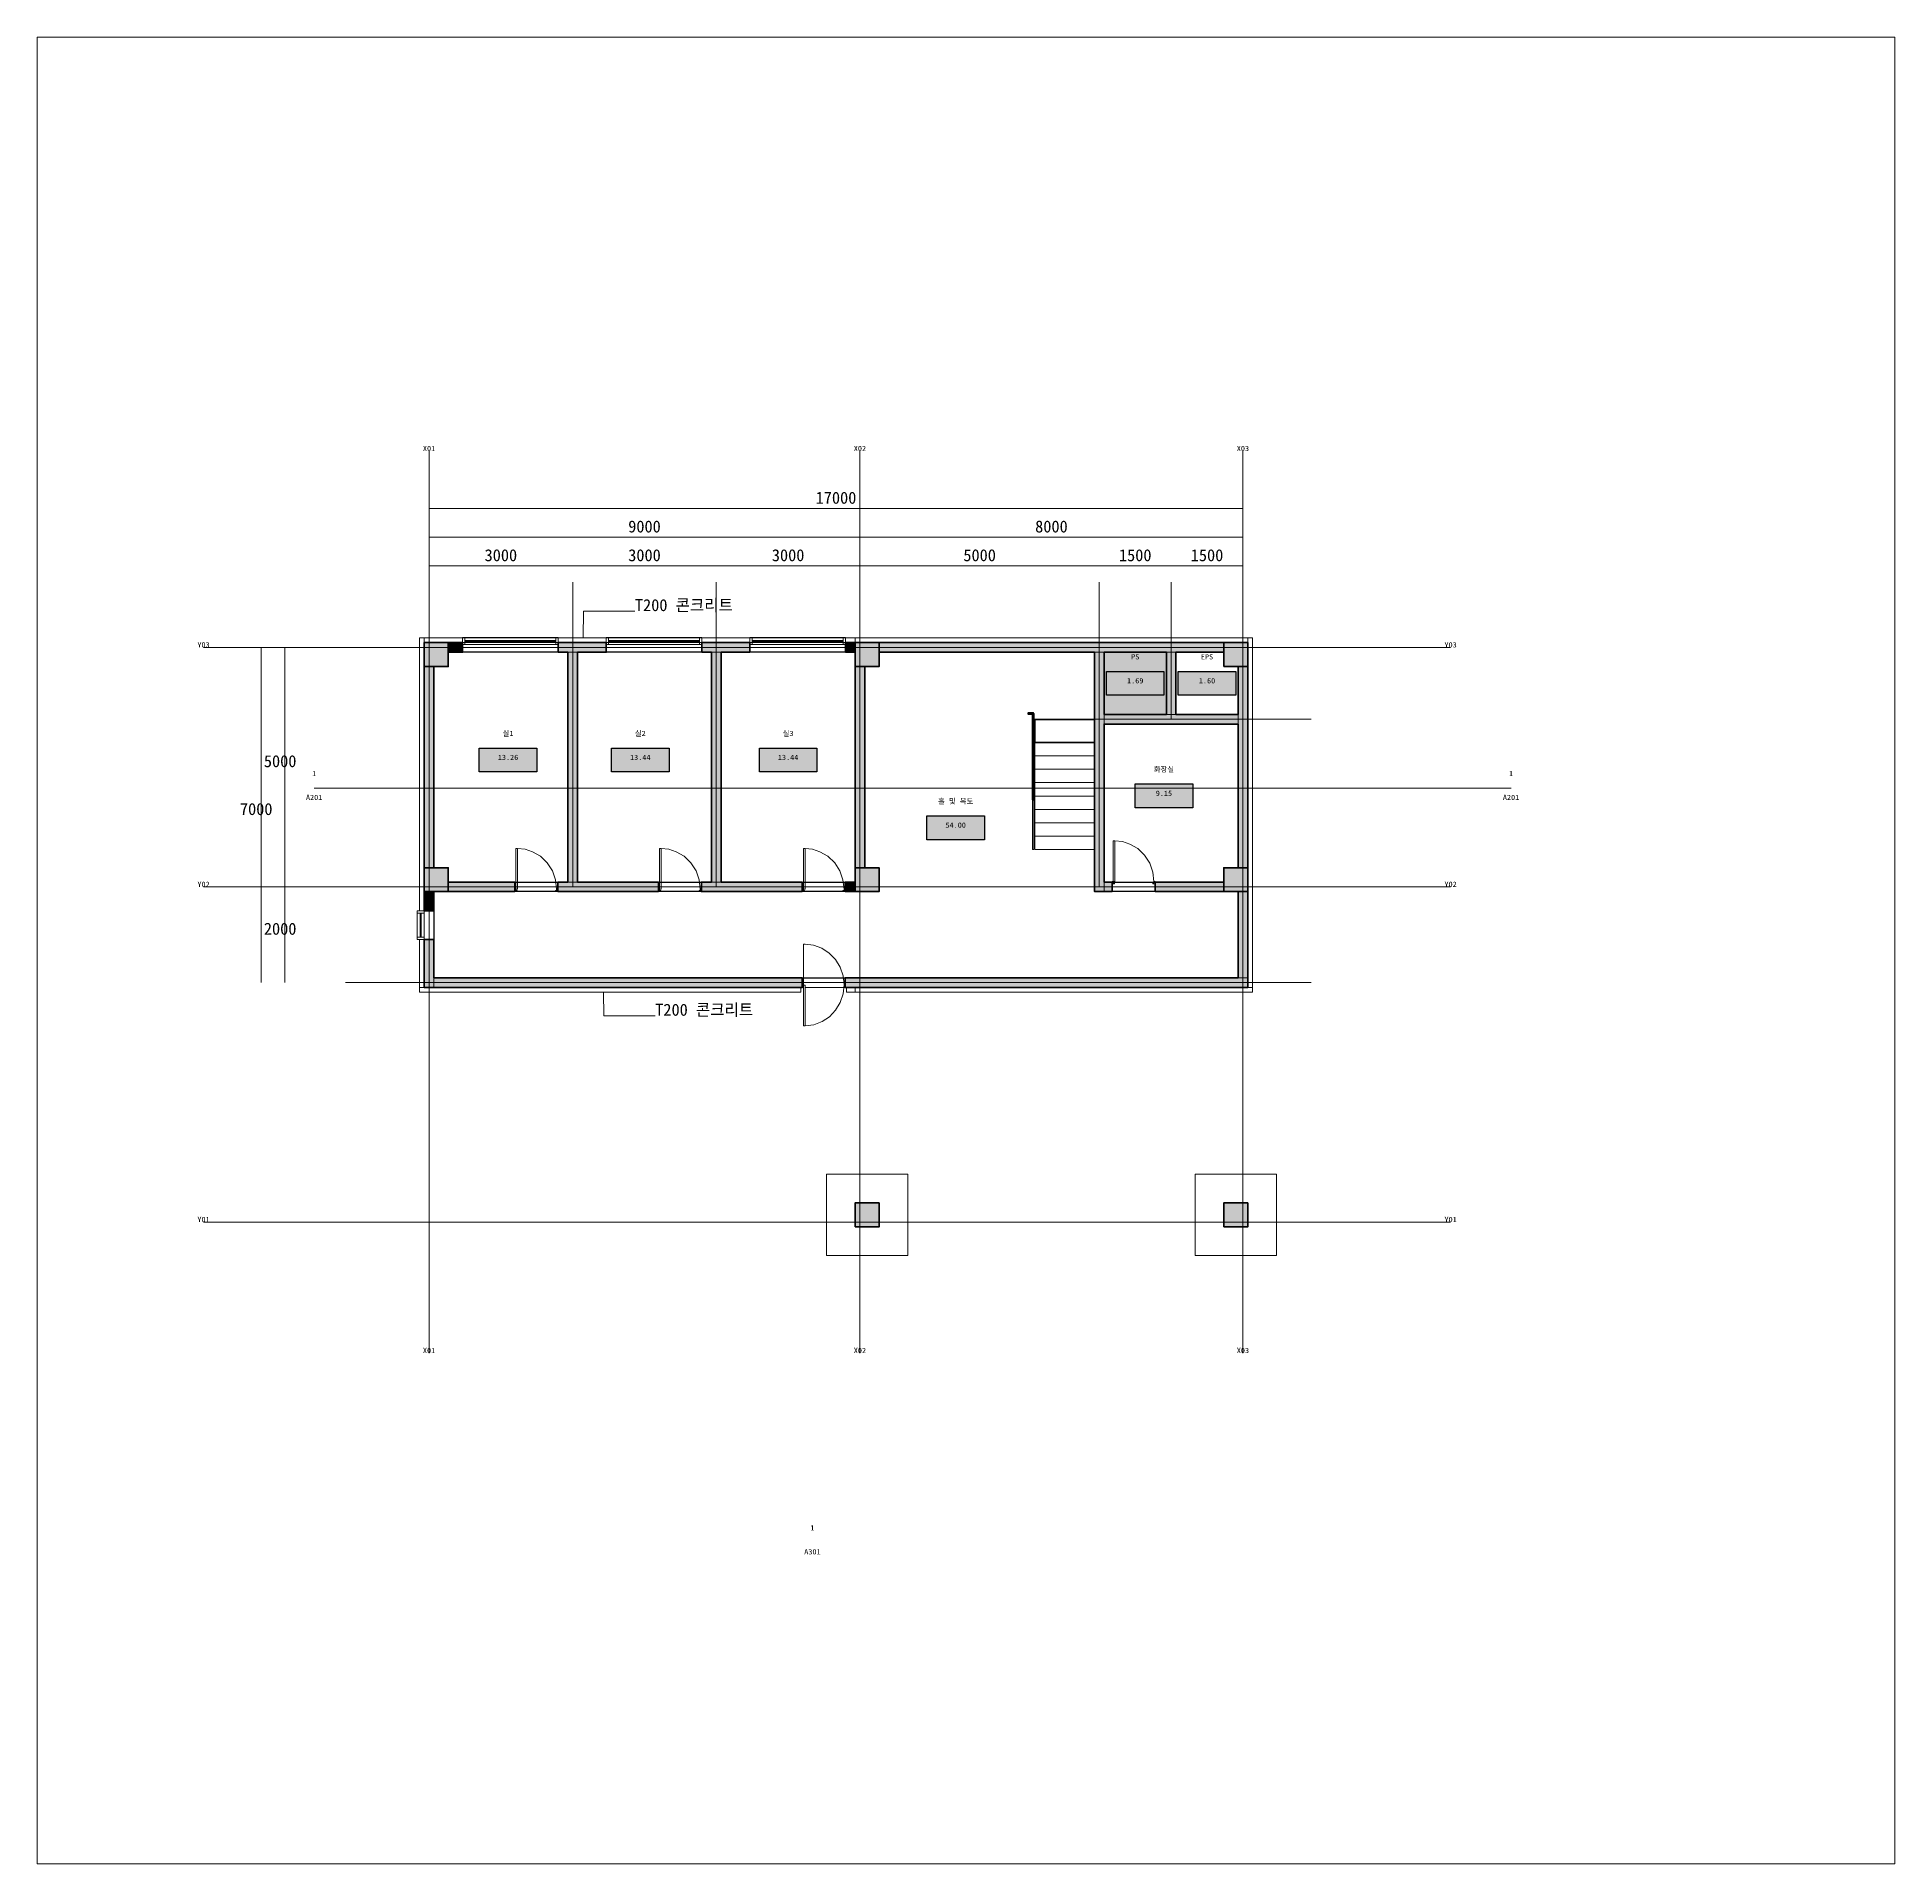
# Model space of a CAD drawing. Header units: metres. Extents: x -15 to 373, y -99 to 282.
import ezdxf
from ezdxf.enums import TextEntityAlignment as Align

# ---------------------------------------------------------------- set-up
doc = ezdxf.new("R2010")
doc.units = ezdxf.units.M
for name, color, linetype in [('A-ANNO', 7, 'Continuous'), ('A-DIMS', 7, 'Continuous'), ('A-GRID', 7, 'Continuous'), ('A-TEXT', 7, 'Continuous'), ('MAT-CONCRETE', 7, 'Continuous'), ('MAT-FIN', 7, 'Continuous'), ('MAT-MATERIAL', 7, 'Continuous'), ('MAT-NULL', 7, 'Continuous'), ('MAT-SAND', 7, 'Continuous')]:
    doc.layers.add(name, color=color, linetype=linetype)

msp = doc.modelspace()

# ---------------------------------------------------------------- hatches: boundary and pattern name
for points in [[(208.81, 149.54), (220.81, 149.54), (220.81, 144.54), (208.81, 144.54), (208.81, 149.54)], [(223.81, 149.54), (235.81, 149.54), (235.81, 144.54), (223.81, 144.54), (223.81, 149.54)], [(77.81, 133.54), (89.81, 133.54), (89.81, 128.54), (77.81, 128.54), (77.81, 133.54)], [(105.43, 133.54), (117.43, 133.54), (117.43, 128.54), (105.43, 128.54), (105.43, 133.54)], [(136.31, 133.54), (148.31, 133.54), (148.31, 128.54), (136.31, 128.54), (136.31, 133.54)], [(214.81, 126.04), (226.81, 126.04), (226.81, 121.04), (214.81, 121.04), (214.81, 126.04)], [(171.31, 119.39), (183.31, 119.39), (183.31, 114.39), (171.31, 114.39), (171.31, 119.39)]]:
    msp.add_hatch(color=7).paths.add_polyline_path(points)
at = {"layer": 'MAT-CONCRETE'}
for points in [[(66.31, 150.54), (71.31, 150.54), (71.31, 155.54), (66.31, 155.54), (66.31, 150.54)], [(71.31, 155.54), (71.31, 153.54), (74.31, 153.54), (74.31, 155.54), (71.31, 155.54)], [(71.31, 153.54), (74.31, 153.54), (74.31, 155.54), (71.31, 155.54), (71.31, 153.54)], [(96.31, 105.54), (94.21, 105.54), (94.21, 103.54), (115.21, 103.54), (115.21, 105.54), (98.31, 105.54), (98.31, 153.54), (104.31, 153.54), (104.31, 155.54), (94.31, 155.54), (94.31, 153.54), (96.31, 153.54), (96.31, 105.54)], [(96.31, 153.54), (96.31, 105.54), (94.21, 105.54), (94.21, 103.54), (115.21, 103.54), (115.21, 105.54), (98.31, 105.54), (98.31, 153.54), (104.31, 153.54), (104.31, 155.54), (94.31, 155.54), (94.31, 153.54), (96.31, 153.54)], [(124.31, 153.54), (126.31, 153.54), (126.31, 105.54), (124.21, 105.54), (124.21, 103.54), (145.24, 103.54), (145.24, 105.54), (128.31, 105.54), (128.31, 153.54), (134.31, 153.54), (134.31, 155.54), (124.31, 155.54), (124.31, 153.54)], [(126.31, 131.28), (126.31, 105.54), (124.21, 105.54), (124.21, 103.54), (145.24, 103.54), (145.24, 105.54), (128.31, 105.54), (128.31, 153.54), (134.31, 153.54), (134.31, 155.54), (124.31, 155.54), (124.31, 153.54), (126.31, 153.54), (126.31, 131.28)], [(154.31, 155.54), (154.31, 153.54), (156.31, 153.54), (156.31, 155.54), (154.31, 155.54)], [(154.97, 153.54), (156.31, 153.54), (156.31, 155.54), (154.31, 155.54), (154.31, 153.54), (154.97, 153.54)], [(156.31, 150.54), (161.31, 150.54), (161.31, 155.54), (156.31, 155.54), (156.31, 150.54)], [(206.31, 153.54), (206.31, 103.54), (209.97, 103.54), (209.97, 105.54), (208.31, 105.54), (208.31, 138.54), (236.31, 138.54), (236.31, 108.54), (238.31, 108.54), (238.31, 150.54), (236.31, 150.54), (236.31, 140.54), (223.31, 140.54), (223.31, 153.54), (233.31, 153.54), (233.31, 155.54), (161.31, 155.54), (161.31, 153.54), (206.31, 153.54)], [(236.31, 138.54), (236.31, 108.54), (238.31, 108.54), (238.31, 150.54), (236.31, 150.54), (236.31, 140.54), (223.31, 140.54), (223.31, 153.54), (233.31, 153.54), (233.31, 155.54), (161.31, 155.54), (161.31, 153.54), (206.31, 153.54), (206.31, 103.54), (209.97, 103.54), (209.97, 105.54), (208.31, 105.54), (208.31, 138.54), (236.31, 138.54)], [(233.31, 150.54), (238.31, 150.54), (238.31, 155.54), (233.31, 155.54), (233.31, 150.54)], [(221.31, 140.54), (208.31, 140.54), (208.31, 153.54), (221.31, 153.54), (221.31, 140.54)], [(208.31, 153.54), (221.31, 153.54), (221.31, 140.54), (208.31, 140.54), (208.31, 153.54)], [(68.31, 150.54), (66.31, 150.54), (66.31, 108.54), (68.31, 108.54), (68.31, 150.54)], [(66.31, 130.94), (66.31, 108.54), (68.31, 108.54), (68.31, 150.54), (66.31, 150.54), (66.31, 130.94)], [(158.31, 150.54), (156.31, 150.54), (156.31, 108.54), (158.31, 108.54), (158.31, 150.54)], [(156.31, 108.54), (158.31, 108.54), (158.31, 150.54), (156.31, 150.54), (156.31, 108.54)], [(66.31, 103.54), (71.31, 103.54), (71.31, 108.54), (66.31, 108.54), (66.31, 103.54)], [(85.21, 103.54), (85.21, 105.54), (71.31, 105.54), (71.31, 103.54), (85.21, 103.54)], [(82.43, 103.54), (85.21, 103.54), (85.21, 105.54), (71.31, 105.54), (71.31, 103.54), (82.43, 103.54)], [(154.24, 103.54), (156.31, 103.54), (156.31, 105.54), (154.24, 105.54), (154.24, 103.54)], [(154.66, 103.54), (156.31, 103.54), (156.31, 105.54), (154.24, 105.54), (154.24, 103.54), (154.66, 103.54)], [(156.31, 103.54), (161.31, 103.54), (161.31, 108.54), (156.31, 108.54), (156.31, 103.54)], [(218.97, 103.54), (233.31, 103.54), (233.31, 105.54), (218.97, 105.54), (218.97, 103.54)], [(218.97, 103.54), (233.31, 103.54), (233.31, 105.54), (218.97, 105.54), (218.97, 103.54)], [(233.31, 103.54), (238.31, 103.54), (238.31, 108.54), (233.31, 108.54), (233.31, 103.54)], [(66.31, 103.54), (66.31, 99.54), (68.31, 99.54), (68.31, 103.54), (66.31, 103.54)], [(68.31, 99.54), (68.31, 103.54), (66.31, 103.54), (66.31, 99.54), (68.31, 99.54)], [(154.24, 83.54), (238.31, 83.54), (238.31, 103.54), (236.31, 103.54), (236.31, 85.54), (154.24, 85.54), (154.24, 83.54)], [(236.31, 85.54), (154.24, 85.54), (154.24, 83.54), (238.31, 83.54), (238.31, 103.54), (236.31, 103.54), (236.31, 85.54)], [(68.31, 93.54), (66.31, 93.54), (66.31, 83.54), (145.24, 83.54), (145.24, 85.54), (68.31, 85.54), (68.31, 93.54)], [(68.31, 83.54), (145.24, 83.54), (145.24, 85.54), (68.31, 85.54), (68.31, 93.54), (66.31, 93.54), (66.31, 83.54), (68.31, 83.54)], [(156.31, 33.54), (161.31, 33.54), (161.31, 38.54), (156.31, 38.54), (156.31, 33.54)], [(233.31, 33.54), (238.31, 33.54), (238.31, 38.54), (233.31, 38.54), (233.31, 33.54)]]:
    msp.add_hatch(color=7, dxfattribs=at).paths.add_polyline_path(points)

# ---------------------------------------------------------------- linework, layer by layer
at = {"linetype": 'Continuous', "lineweight": 25}
for points in [[(208.81, 149.54), (220.81, 149.54), (220.81, 144.54), (208.81, 144.54)], [(223.81, 149.54), (235.81, 149.54), (235.81, 144.54), (223.81, 144.54)], [(77.81, 133.54), (89.81, 133.54), (89.81, 128.54), (77.81, 128.54)], [(105.43, 133.54), (117.43, 133.54), (117.43, 128.54), (105.43, 128.54)], [(136.31, 133.54), (148.31, 133.54), (148.31, 128.54), (136.31, 128.54)], [(214.81, 126.04), (226.81, 126.04), (226.81, 121.04), (214.81, 121.04)], [(171.31, 119.39), (183.31, 119.39), (183.31, 114.39), (171.31, 114.39)]]:
    msp.add_lwpolyline(points, close=True, dxfattribs=at)
at = {"layer": 'A-ANNO', "linetype": 'Continuous', "lineweight": 18, "true_color": 0x000000}
for p, q in [((67.31, 7.18), (67.31, 195.55)), ((157.31, 7.18), (157.31, 195.55)), ((237.31, 7.18), (237.31, 195.55)), ((97.31, 104.54), (97.31, 168.17)), ((127.31, 104.54), (127.31, 168.17)), ((207.31, 104.54), (207.31, 168.17)), ((222.31, 139.54), (222.31, 168.17)), ((20.21, 154.54), (280.69, 154.54)), ((202.34, 139.54), (251.58, 139.54)), ((202.34, 139.54), (251.58, 139.54)), ((43.31, 125.18), (293.31, 125.18)), ((20.21, 104.54), (280.69, 104.54)), ((49.88, 84.54), (238.81, 84.54)), ((238.81, 84.54), (251.58, 84.54)), ((20.21, 34.54), (280.69, 34.54))]:
    msp.add_line(p, q, dxfattribs=at)
for points in [[(110.31, 162.13), (99.55, 162.13), (99.5, 156.64)], [(114.55, 77.63), (103.8, 77.63), (103.75, 82.54)]]:
    msp.add_lwpolyline(points, dxfattribs=at)
at = {"layer": 'A-DIMS', "linetype": 'Continuous', "lineweight": 18, "true_color": 0x000000}
for p, q in [((67.31, 183.55), (237.31, 183.55)), ((67.31, 177.55), (157.31, 177.55)), ((157.31, 177.55), (237.31, 177.55)), ((67.31, 171.55), (97.31, 171.55)), ((97.31, 171.55), (127.31, 171.55)), ((127.31, 171.55), (157.31, 171.55)), ((157.31, 171.55), (207.31, 171.55)), ((207.31, 171.55), (222.31, 171.55)), ((222.31, 171.55), (237.31, 171.55)), ((32.21, 84.54), (32.21, 154.54)), ((37.21, 104.54), (37.21, 154.54)), ((37.21, 84.54), (37.21, 104.54))]:
    msp.add_line(p, q, dxfattribs=at)
at = {"layer": 'MAT-CONCRETE', "linetype": 'Continuous', "lineweight": 5}
for points in [[(71.31, 155.54), (66.31, 155.54)], [(66.31, 155.54), (66.31, 150.54)], [(71.31, 155.54), (71.31, 153.54)], [(74.31, 155.54), (71.31, 155.54)], [(71.31, 150.54), (71.31, 155.54)], [(74.31, 155.54), (94.31, 155.54)], [(74.31, 153.54), (74.31, 155.54)], [(104.31, 155.54), (94.31, 155.54)], [(94.31, 155.54), (94.31, 153.54)], [(104.31, 155.54), (124.31, 155.54)], [(104.31, 153.54), (104.31, 155.54)], [(104.31, 155.54), (129.31, 155.54)], [(124.31, 155.54), (124.31, 153.54)], [(134.31, 155.54), (124.31, 155.54)], [(134.31, 155.54), (154.31, 155.54)], [(134.31, 153.54), (134.31, 155.54)], [(134.31, 155.54), (156.31, 155.54)], [(156.31, 155.54), (154.31, 155.54)], [(154.31, 155.54), (154.31, 153.54)], [(156.31, 155.54), (156.31, 153.54)], [(161.31, 155.54), (156.31, 155.54)], [(156.31, 155.54), (156.31, 150.54)], [(161.31, 155.54), (233.31, 155.54)], [(161.31, 153.54), (161.31, 155.54)], [(161.31, 150.54), (161.31, 155.54)], [(233.31, 155.54), (233.31, 153.54)], [(238.31, 155.54), (233.31, 155.54)], [(233.31, 155.54), (233.31, 150.54)], [(238.31, 150.54), (238.31, 155.54)], [(74.31, 153.54), (71.31, 153.54)], [(74.31, 153.54), (94.31, 153.54)], [(104.31, 153.54), (94.31, 153.54)], [(96.31, 153.54), (98.31, 153.54)], [(96.31, 105.54), (96.31, 153.54)], [(98.31, 153.54), (98.31, 105.54)], [(104.31, 153.54), (124.31, 153.54)], [(134.31, 153.54), (124.31, 153.54)], [(126.31, 153.54), (128.31, 153.54)], [(126.31, 105.54), (126.31, 153.54)], [(128.31, 153.54), (128.31, 105.54)], [(134.31, 153.54), (154.31, 153.54)], [(156.31, 153.54), (154.31, 153.54)], [(233.31, 153.54), (161.31, 153.54)], [(206.31, 153.54), (208.31, 153.54)], [(206.31, 103.54), (206.31, 153.54)], [(208.31, 153.54), (208.31, 103.54)], [(221.31, 153.54), (223.31, 153.54)], [(221.31, 140.54), (221.31, 153.54)], [(223.31, 153.54), (223.31, 140.54)], [(66.31, 150.54), (68.31, 150.54)], [(66.31, 108.54), (66.31, 150.54)], [(66.31, 150.54), (71.31, 150.54)], [(68.31, 150.54), (68.31, 108.54)], [(156.31, 150.54), (158.31, 150.54)], [(156.31, 108.54), (156.31, 150.54)], [(156.31, 150.54), (161.31, 150.54)], [(158.31, 150.54), (158.31, 108.54)], [(233.31, 150.54), (238.31, 150.54)], [(236.31, 150.54), (238.31, 150.54)], [(236.31, 108.54), (236.31, 150.54)], [(238.31, 150.54), (238.31, 108.54)], [(208.31, 140.54), (236.31, 140.54)], [(208.31, 138.54), (208.31, 140.54)], [(223.31, 140.54), (221.31, 140.54)], [(236.31, 140.54), (236.31, 138.54)], [(236.31, 138.54), (208.31, 138.54)], [(238.31, 137.4), (238.31, 108.54)], [(68.31, 108.54), (66.31, 108.54)], [(71.31, 108.54), (66.31, 108.54)], [(66.31, 108.54), (66.31, 103.54)], [(71.31, 103.54), (71.31, 108.54)], [(85.21, 105.54), (71.31, 105.54)], [(71.31, 105.54), (71.31, 103.54)], [(85.21, 103.54), (85.21, 105.54)], [(115.21, 105.54), (94.21, 105.54)], [(94.21, 105.54), (94.21, 103.54)], [(98.31, 105.54), (96.31, 105.54)], [(115.21, 103.54), (115.21, 105.54)], [(145.24, 105.54), (124.21, 105.54)], [(124.21, 105.54), (124.21, 103.54)], [(128.31, 105.54), (126.31, 105.54)], [(145.24, 103.54), (145.24, 105.54)], [(154.24, 105.54), (154.24, 103.54)], [(156.31, 105.54), (154.24, 105.54)], [(158.31, 108.54), (156.31, 108.54)], [(161.31, 108.54), (156.31, 108.54)], [(156.31, 108.54), (156.31, 103.54)], [(156.31, 105.54), (156.31, 103.54)], [(161.31, 103.54), (161.31, 108.54)], [(209.97, 105.54), (208.31, 105.54)], [(208.31, 105.54), (208.31, 103.54)], [(209.97, 103.54), (209.97, 105.54)], [(218.97, 105.54), (218.97, 103.54)], [(233.31, 105.54), (218.97, 105.54)], [(238.31, 108.54), (233.31, 108.54)], [(233.31, 108.54), (233.31, 103.54)], [(233.31, 105.54), (233.31, 103.54)], [(238.31, 108.54), (236.31, 108.54)], [(238.31, 103.54), (238.31, 108.54)], [(66.31, 103.54), (68.31, 103.54)], [(66.31, 99.54), (66.31, 103.54)], [(66.31, 103.54), (71.31, 103.54)], [(68.31, 103.54), (68.31, 99.54)], [(85.21, 103.54), (71.31, 103.54)], [(115.21, 103.54), (94.21, 103.54)], [(145.24, 103.54), (124.21, 103.54)], [(156.31, 103.54), (154.24, 103.54)], [(156.31, 103.54), (161.31, 103.54)], [(208.31, 103.54), (206.31, 103.54)], [(209.97, 103.54), (208.31, 103.54)], [(233.31, 103.54), (218.97, 103.54)], [(233.31, 103.54), (238.31, 103.54)], [(236.31, 103.54), (238.31, 103.54)], [(236.31, 85.54), (236.31, 103.54)], [(238.31, 103.54), (238.31, 85.54)], [(238.31, 103.54), (238.31, 100.66)], [(66.31, 99.54), (68.31, 99.54)], [(66.31, 99.04), (66.31, 99.54)], [(66.31, 93.54), (66.31, 94.04)], [(68.31, 93.54), (66.31, 93.54)], [(66.31, 83.54), (66.31, 93.54)], [(68.31, 93.54), (68.31, 83.54)], [(145.24, 85.54), (68.31, 85.54)], [(68.31, 85.54), (68.31, 83.54)], [(145.24, 83.54), (145.24, 85.54)], [(154.24, 85.54), (154.24, 83.54)], [(238.31, 85.54), (154.24, 85.54)], [(238.31, 85.54), (236.31, 85.54)], [(238.31, 85.54), (238.31, 83.54)], [(68.31, 83.54), (66.31, 83.54)], [(66.31, 83.54), (66.31, 83.54)], [(145.24, 83.54), (68.31, 83.54)], [(145.49, 83.54), (145.24, 83.54)], [(154.24, 83.54), (145.84, 83.54)], [(238.31, 83.54), (154.24, 83.54)], [(238.31, 83.54), (238.31, 83.54)], [(161.31, 38.54), (156.31, 38.54)], [(156.31, 38.54), (156.31, 33.54)], [(161.31, 33.54), (161.31, 38.54)], [(238.31, 38.54), (233.31, 38.54)], [(233.31, 38.54), (233.31, 33.54)], [(238.31, 33.54), (238.31, 38.54)], [(156.31, 33.54), (161.31, 33.54)], [(233.31, 33.54), (238.31, 33.54)]]:
    msp.add_lwpolyline(points, dxfattribs=at)
at = {"layer": 'MAT-CONCRETE', "linetype": 'Continuous', "lineweight": 35}
for points in [[(66.31, 150.54), (71.31, 150.54), (71.31, 155.54), (66.31, 155.54)], [(71.31, 155.54), (71.31, 153.54), (74.31, 153.54), (74.31, 155.54)], [(71.31, 153.54), (74.31, 153.54), (74.31, 155.54), (71.31, 155.54)], [(96.31, 105.54), (94.21, 105.54), (94.21, 103.54), (115.21, 103.54), (115.21, 105.54), (98.31, 105.54), (98.31, 153.54), (104.31, 153.54), (104.31, 155.54), (94.31, 155.54), (94.31, 153.54), (96.31, 153.54)], [(96.31, 153.54), (96.31, 105.54), (94.21, 105.54), (94.21, 103.54), (115.21, 103.54), (115.21, 105.54), (98.31, 105.54), (98.31, 153.54), (104.31, 153.54), (104.31, 155.54), (94.31, 155.54), (94.31, 153.54)], [(124.31, 153.54), (126.31, 153.54), (126.31, 105.54), (124.21, 105.54), (124.21, 103.54), (145.24, 103.54), (145.24, 105.54), (128.31, 105.54), (128.31, 153.54), (134.31, 153.54), (134.31, 155.54), (124.31, 155.54)], [(126.31, 131.28), (126.31, 105.54), (124.21, 105.54), (124.21, 103.54), (145.24, 103.54), (145.24, 105.54), (128.31, 105.54), (128.31, 153.54), (134.31, 153.54), (134.31, 155.54), (124.31, 155.54), (124.31, 153.54), (126.31, 153.54)], [(154.31, 155.54), (154.31, 153.54), (156.31, 153.54), (156.31, 155.54)], [(154.97, 153.54), (156.31, 153.54), (156.31, 155.54), (154.31, 155.54), (154.31, 153.54)], [(156.31, 150.54), (161.31, 150.54), (161.31, 155.54), (156.31, 155.54)], [(206.31, 153.54), (206.31, 103.54), (209.97, 103.54), (209.97, 105.54), (208.31, 105.54), (208.31, 138.54), (236.31, 138.54), (236.31, 108.54), (238.31, 108.54), (238.31, 150.54), (236.31, 150.54), (236.31, 140.54), (223.31, 140.54), (223.31, 153.54), (233.31, 153.54), (233.31, 155.54), (161.31, 155.54), (161.31, 153.54)], [(236.31, 138.54), (236.31, 108.54), (238.31, 108.54), (238.31, 150.54), (236.31, 150.54), (236.31, 140.54), (223.31, 140.54), (223.31, 153.54), (233.31, 153.54), (233.31, 155.54), (161.31, 155.54), (161.31, 153.54), (206.31, 153.54), (206.31, 103.54), (209.97, 103.54), (209.97, 105.54), (208.31, 105.54), (208.31, 138.54)], [(233.31, 150.54), (238.31, 150.54), (238.31, 155.54), (233.31, 155.54)], [(221.31, 140.54), (208.31, 140.54), (208.31, 153.54), (221.31, 153.54)], [(208.31, 153.54), (221.31, 153.54), (221.31, 140.54), (208.31, 140.54)], [(68.31, 150.54), (66.31, 150.54), (66.31, 108.54), (68.31, 108.54)], [(66.31, 130.94), (66.31, 108.54), (68.31, 108.54), (68.31, 150.54), (66.31, 150.54)], [(158.31, 150.54), (156.31, 150.54), (156.31, 108.54), (158.31, 108.54)], [(156.31, 108.54), (158.31, 108.54), (158.31, 150.54), (156.31, 150.54)], [(66.31, 103.54), (71.31, 103.54), (71.31, 108.54), (66.31, 108.54)], [(85.21, 103.54), (85.21, 105.54), (71.31, 105.54), (71.31, 103.54)], [(82.43, 103.54), (85.21, 103.54), (85.21, 105.54), (71.31, 105.54), (71.31, 103.54)], [(154.24, 103.54), (156.31, 103.54), (156.31, 105.54), (154.24, 105.54)], [(154.66, 103.54), (156.31, 103.54), (156.31, 105.54), (154.24, 105.54), (154.24, 103.54)], [(156.31, 103.54), (161.31, 103.54), (161.31, 108.54), (156.31, 108.54)], [(218.97, 103.54), (233.31, 103.54), (233.31, 105.54), (218.97, 105.54)], [(218.97, 103.54), (233.31, 103.54), (233.31, 105.54), (218.97, 105.54)], [(233.31, 103.54), (238.31, 103.54), (238.31, 108.54), (233.31, 108.54)], [(66.31, 103.54), (66.31, 99.54), (68.31, 99.54), (68.31, 103.54)], [(68.31, 99.54), (68.31, 103.54), (66.31, 103.54), (66.31, 99.54)], [(154.24, 83.54), (238.31, 83.54), (238.31, 103.54), (236.31, 103.54), (236.31, 85.54), (154.24, 85.54)], [(236.31, 85.54), (154.24, 85.54), (154.24, 83.54), (238.31, 83.54), (238.31, 103.54), (236.31, 103.54)], [(68.31, 93.54), (66.31, 93.54), (66.31, 83.54), (145.24, 83.54), (145.24, 85.54), (68.31, 85.54)], [(68.31, 83.54), (145.24, 83.54), (145.24, 85.54), (68.31, 85.54), (68.31, 93.54), (66.31, 93.54), (66.31, 83.54)], [(156.31, 33.54), (161.31, 33.54), (161.31, 38.54), (156.31, 38.54)], [(233.31, 33.54), (238.31, 33.54), (238.31, 38.54), (233.31, 38.54)]]:
    msp.add_lwpolyline(points, close=True, dxfattribs=at)
at = {"layer": 'MAT-FIN', "linetype": 'Continuous', "lineweight": 5}
for points in [[(156.31, 156.54), (238.31, 156.54)], [(156.31, 155.54), (156.31, 156.54)], [(238.31, 155.54), (156.31, 155.54)], [(238.31, 83.54), (238.31, 156.54)], [(238.31, 156.54), (239.31, 156.54)], [(238.31, 156.54), (238.31, 155.54)], [(239.31, 156.54), (239.31, 83.54)], [(239.31, 83.54), (238.31, 83.54)]]:
    msp.add_lwpolyline(points, dxfattribs=at)
for points in [[(156.31, 155.54), (156.31, 156.54), (238.31, 156.54), (238.31, 155.54)], [(220.81, 155.54), (238.31, 155.54), (238.31, 156.54), (156.31, 156.54), (156.31, 155.54)], [(238.31, 156.54), (238.31, 156.54)], [(238.31, 156.54), (238.31, 83.54), (239.31, 83.54), (239.31, 156.54)], [(238.31, 99.11), (238.31, 83.54), (239.31, 83.54), (239.31, 156.54), (238.31, 156.54)]]:
    msp.add_lwpolyline(points, close=True, dxfattribs=at)
at = {"layer": 'MAT-MATERIAL', "linetype": 'Continuous', "lineweight": 20}
for points in [[(85.46, 112.54), (85.46, 104.04)], [(85.81, 112.54), (85.46, 112.54)], [(85.81, 104.04), (85.81, 112.54)], [(87.4, 112.38), (85.81, 112.54)], [(115.46, 112.54), (115.46, 104.04)], [(115.81, 112.54), (115.46, 112.54)], [(115.81, 104.04), (115.81, 112.54)], [(117.4, 112.38), (115.81, 112.54)], [(145.49, 112.54), (145.49, 104.04)], [(145.84, 112.54), (145.49, 112.54)], [(145.84, 104.04), (145.84, 112.54)], [(147.43, 112.38), (145.84, 112.54)], [(210.22, 114.14), (210.22, 105.64)], [(210.57, 114.14), (210.22, 114.14)], [(210.57, 105.64), (210.57, 114.14)], [(212.16, 113.98), (210.57, 114.14)], [(213.69, 113.49), (212.16, 113.98)], [(215.36, 112.52), (213.69, 113.49)], [(88.93, 111.89), (87.4, 112.38)], [(90.6, 110.92), (88.93, 111.89)], [(92, 109.56), (90.6, 110.92)], [(93.07, 107.9), (92, 109.56)], [(118.93, 111.89), (117.4, 112.38)], [(120.6, 110.92), (118.93, 111.89)], [(122, 109.56), (120.6, 110.92)], [(123.07, 107.9), (122, 109.56)], [(148.96, 111.89), (147.43, 112.38)], [(150.63, 110.92), (148.96, 111.89)], [(152.04, 109.56), (150.63, 110.92)], [(153.1, 107.9), (152.04, 109.56)], [(216.77, 111.16), (215.36, 112.52)], [(217.83, 109.5), (216.77, 111.16)], [(218.49, 107.62), (217.83, 109.5)], [(93.73, 106.02), (93.07, 107.9)], [(93.96, 104.04), (93.73, 106.02)], [(123.73, 106.02), (123.07, 107.9)], [(123.96, 104.04), (123.73, 106.02)], [(153.77, 106.02), (153.1, 107.9)], [(153.99, 104.04), (153.77, 106.02)], [(209.97, 105.64), (210.22, 105.64)], [(209.97, 105.54), (209.97, 105.64)], [(210.47, 105.14), (209.97, 105.14)], [(210.22, 105.64), (210.57, 105.64)], [(210.22, 105.64), (210.22, 105.39)], [(210.22, 105.39), (210.47, 105.39)], [(210.47, 105.39), (210.47, 105.14)], [(218.47, 105.39), (218.47, 105.14)], [(218.72, 105.39), (218.47, 105.39)], [(218.47, 105.14), (218.97, 105.14)], [(218.72, 105.64), (218.49, 107.62)], [(218.72, 105.64), (218.72, 105.39)], [(218.97, 105.64), (218.72, 105.64)], [(218.97, 105.54), (218.97, 105.64)], [(85.21, 104.04), (85.46, 104.04)], [(85.71, 103.54), (85.21, 103.54)], [(85.46, 104.04), (85.81, 104.04)], [(85.46, 104.04), (85.46, 103.79)], [(85.46, 103.79), (85.71, 103.79)], [(85.71, 103.79), (85.71, 103.54)], [(93.71, 103.79), (93.71, 103.54)], [(93.96, 103.79), (93.71, 103.79)], [(93.71, 103.54), (94.21, 103.54)], [(93.96, 104.04), (93.96, 103.79)], [(94.21, 104.04), (93.96, 104.04)], [(115.21, 104.04), (115.46, 104.04)], [(115.71, 103.54), (115.21, 103.54)], [(115.46, 104.04), (115.81, 104.04)], [(115.46, 104.04), (115.46, 103.79)], [(115.46, 103.79), (115.71, 103.79)], [(115.71, 103.79), (115.71, 103.54)], [(123.71, 103.79), (123.71, 103.54)], [(123.96, 103.79), (123.71, 103.79)], [(123.71, 103.54), (124.21, 103.54)], [(123.96, 104.04), (123.96, 103.79)], [(124.21, 104.04), (123.96, 104.04)], [(145.24, 104.04), (145.49, 104.04)], [(145.74, 103.54), (145.24, 103.54)], [(145.49, 104.04), (145.84, 104.04)], [(145.49, 104.04), (145.49, 103.79)], [(145.49, 103.79), (145.74, 103.79)], [(145.74, 103.79), (145.74, 103.54)], [(153.74, 103.79), (153.74, 103.54)], [(153.99, 103.79), (153.74, 103.79)], [(153.74, 103.54), (154.24, 103.54)], [(153.99, 104.04), (153.99, 103.79)], [(154.24, 104.04), (153.99, 104.04)], [(145.49, 92.54), (145.84, 92.54)], [(145.49, 84.04), (145.49, 92.54)], [(147.62, 92.33), (145.84, 92.54)], [(149.32, 91.73), (147.62, 92.33)], [(150.88, 90.72), (149.32, 91.73)], [(152.18, 89.38), (150.88, 90.72)], [(153.16, 87.77), (152.18, 89.38)], [(153.78, 85.97), (153.16, 87.77)], [(153.99, 84.08), (153.78, 85.97)], [(145.24, 84.54), (145.49, 84.54)], [(145.49, 84.04), (145.24, 84.04)], [(145.49, 84.54), (145.49, 84.04)], [(145.49, 75.54), (145.49, 84.04)], [(145.49, 84.04), (145.84, 84.04)], [(145.84, 84.04), (145.84, 75.54)], [(153.2, 80.38), (153.79, 82.18)], [(153.79, 82.18), (153.99, 84.08)], [(153.99, 84.54), (153.99, 84.04)], [(154.24, 84.54), (153.99, 84.54)], [(153.99, 84.04), (154.24, 84.04)], [(154.24, 84.04), (154.24, 84.54)], [(150.94, 77.4), (152.23, 78.76)], [(152.23, 78.76), (153.2, 80.38)], [(145.84, 75.54), (145.49, 75.54)], [(145.84, 75.54), (147.66, 75.75)], [(147.66, 75.75), (149.39, 76.39)], [(149.39, 76.39), (150.94, 77.4)]]:
    msp.add_lwpolyline(points, dxfattribs=at)
at = {"layer": 'MAT-NULL', "linetype": 'Continuous', "lineweight": 13}
for points in [[(65.31, 156.54), (66.31, 156.54)], [(65.31, 99.54), (65.31, 156.54)], [(66.31, 156.54), (66.31, 99.54)], [(66.31, 156.54), (66.31, 155.54)], [(74.31, 156.54), (66.31, 156.54)], [(74.31, 155.54), (66.31, 155.54)], [(94.31, 156.54), (74.31, 156.54)], [(74.31, 156.54), (74.31, 155.54)], [(94.31, 155.54), (74.31, 155.54)], [(94.31, 156.54), (94.31, 155.54)], [(104.31, 156.54), (94.31, 156.54)], [(104.31, 155.54), (94.31, 155.54)], [(124.31, 156.54), (104.31, 156.54)], [(104.31, 156.54), (104.31, 155.54)], [(124.31, 155.54), (104.31, 155.54)], [(124.31, 156.54), (124.31, 155.54)], [(134.31, 156.54), (124.31, 156.54)], [(134.31, 155.54), (124.31, 155.54)], [(154.31, 156.54), (134.31, 156.54)], [(134.31, 156.54), (134.31, 155.54)], [(154.31, 155.54), (134.31, 155.54)], [(156.31, 156.54), (154.31, 156.54)], [(154.31, 156.54), (154.31, 155.54)], [(156.31, 155.54), (154.31, 155.54)], [(156.31, 156.54), (156.31, 155.54)], [(65.31, 99.54), (66.31, 99.54)], [(66.31, 93.54), (65.31, 93.54)], [(65.31, 83.54), (65.31, 93.54)], [(66.31, 93.54), (66.31, 83.54)], [(66.31, 83.54), (65.31, 83.54)], [(65.31, 82.54), (65.31, 83.54)], [(65.31, 83.54), (144.99, 83.54)], [(144.99, 82.54), (65.31, 82.54)], [(144.99, 82.54), (144.99, 83.54)], [(154.49, 83.54), (156.31, 83.54)], [(154.49, 83.54), (154.49, 82.54)], [(156.31, 82.54), (154.49, 82.54)], [(156.28, 83.54), (239.31, 83.54)], [(156.28, 82.54), (156.28, 83.54)], [(156.28, 82.54), (239.31, 82.54)], [(156.31, 83.54), (156.31, 82.54)], [(239.31, 82.54), (239.31, 83.54)]]:
    msp.add_lwpolyline(points, dxfattribs=at)
for points in [[(66.31, 156.54), (66.31, 99.54), (65.31, 99.54), (65.31, 156.54)], [(65.31, 156.54), (65.31, 99.54), (66.31, 99.54), (66.31, 156.54)], [(66.31, 156.54), (66.31, 155.54), (74.31, 155.54), (74.31, 156.54)], [(74.31, 156.54), (66.31, 156.54), (66.31, 155.54), (74.31, 155.54)], [(94.31, 156.54), (94.31, 155.54), (104.31, 155.54), (104.31, 156.54), (94.31, 156.54)], [(104.31, 156.54), (94.31, 156.54), (94.31, 155.54), (104.31, 155.54)], [(124.31, 156.54), (124.31, 156.54)], [(124.31, 156.54), (124.31, 155.54), (134.31, 155.54), (134.31, 156.54)], [(134.31, 156.54), (124.31, 156.54), (124.31, 155.54), (134.31, 155.54)], [(156.31, 156.54), (154.31, 156.54), (154.31, 155.54), (156.31, 155.54)], [(154.67, 156.54), (154.31, 156.54), (154.31, 155.54), (156.31, 155.54), (156.31, 156.54)], [(66.31, 83.54), (65.31, 83.54), (65.31, 93.54), (66.31, 93.54)], [(65.97, 93.54), (65.31, 93.54), (65.31, 83.54), (66.31, 83.54), (66.31, 93.54)], [(65.31, 83.54), (144.99, 83.54), (144.99, 82.54), (65.31, 82.54)], [(65.31, 83.21), (65.31, 82.54), (144.99, 82.54), (144.99, 83.54), (65.31, 83.54)], [(156.31, 83.54), (156.31, 82.54), (154.49, 82.54), (154.49, 83.54)], [(154.49, 82.54), (156.31, 82.54), (156.31, 83.54), (154.49, 83.54)], [(239.31, 82.54), (239.31, 83.54), (156.28, 83.54), (156.28, 82.54)], [(219.75, 82.54), (239.31, 82.54), (239.31, 83.54), (156.28, 83.54), (156.28, 82.54)], [(239.31, 82.54), (239.31, 82.54)]]:
    msp.add_lwpolyline(points, close=True, dxfattribs=at)
at = {"layer": 'MAT-NULL', "linetype": 'Continuous', "lineweight": 20}
for points in [[(74.31, 156.64), (74.81, 156.64)], [(74.31, 155.54), (74.31, 156.64)], [(74.81, 156.64), (74.81, 155.14)], [(93.81, 156.64), (74.81, 156.64)], [(93.81, 155.99), (74.81, 155.99)], [(93.81, 155.79), (74.81, 155.79)], [(93.81, 156.64), (94.31, 156.64)], [(93.81, 155.14), (93.81, 156.64)], [(94.31, 156.64), (94.31, 156.54)], [(94.31, 155.54), (94.31, 155.54)], [(104.31, 156.64), (104.81, 156.64)], [(104.31, 156.54), (104.31, 156.64)], [(104.31, 155.54), (104.31, 155.54)], [(104.81, 156.64), (104.81, 155.14)], [(123.81, 156.64), (104.81, 156.64)], [(123.81, 155.99), (104.81, 155.99)], [(123.81, 155.79), (104.81, 155.79)], [(123.81, 156.64), (124.31, 156.64)], [(123.81, 155.14), (123.81, 156.64)], [(124.31, 156.64), (124.31, 156.54)], [(124.31, 155.54), (124.31, 155.54)], [(134.31, 156.64), (134.81, 156.64)], [(134.31, 156.54), (134.31, 156.64)], [(134.31, 155.54), (134.31, 155.54)], [(134.81, 156.64), (134.81, 155.14)], [(153.81, 156.64), (134.81, 156.64)], [(153.81, 155.99), (134.81, 155.99)], [(153.81, 155.79), (134.81, 155.79)], [(153.81, 156.64), (154.31, 156.64)], [(153.81, 155.14), (153.81, 156.64)], [(154.31, 156.64), (154.31, 156.54)], [(154.31, 155.54), (154.31, 155.54)], [(74.81, 155.14), (74.31, 155.14)], [(74.81, 155.14), (93.81, 155.14)], [(94.31, 155.14), (93.81, 155.14)], [(104.81, 155.14), (104.31, 155.14)], [(104.81, 155.14), (123.81, 155.14)], [(124.31, 155.14), (123.81, 155.14)], [(134.81, 155.14), (134.31, 155.14)], [(134.81, 155.14), (153.81, 155.14)], [(154.31, 155.14), (153.81, 155.14)], [(64.81, 99.54), (64.81, 99.04)], [(64.81, 99.54), (64.81, 99.04)], [(65.31, 99.54), (64.81, 99.54)], [(66.31, 99.54), (64.81, 99.54)], [(66.31, 99.04), (64.81, 99.04), (64.81, 99.54), (66.31, 99.54), (66.31, 99.04)], [(64.81, 94.04), (64.81, 99.04)], [(66.31, 99.04), (64.81, 99.04)], [(66.31, 99.04), (64.81, 99.04)], [(65.46, 99.04), (65.66, 99.04)], [(65.66, 99.04), (65.46, 99.04)], [(65.46, 94.04), (65.46, 99.04)], [(65.46, 94.04), (65.46, 99.04)], [(65.46, 94.04), (65.46, 99.04), (65.66, 99.04), (65.66, 94.04), (65.46, 94.04)], [(65.66, 99.04), (65.66, 94.04)], [(65.66, 94.04), (65.66, 99.04)], [(66.31, 99.04), (66.31, 99.54)], [(66.31, 99.04), (66.31, 99.54)], [(66.31, 94.04), (66.31, 99.04)], [(66.31, 94.04), (64.81, 94.04)], [(64.81, 94.04), (64.81, 93.54)], [(64.81, 94.04), (64.81, 93.54)], [(66.31, 94.04), (64.81, 94.04)], [(66.31, 93.54), (64.81, 93.54), (64.81, 94.04), (66.31, 94.04), (66.31, 93.54)], [(66.31, 93.54), (64.81, 93.54)], [(65.31, 93.54), (64.81, 93.54)], [(65.66, 94.04), (65.46, 94.04)], [(65.46, 94.04), (65.66, 94.04)], [(66.31, 93.54), (66.31, 94.04)], [(66.31, 93.54), (66.31, 94.04)]]:
    msp.add_lwpolyline(points, dxfattribs=at)
at = {"layer": 'MAT-NULL', "linetype": 'Continuous'}
for points in [[(96.31, 105.54), (96.31, 153.54), (71.31, 153.54), (71.31, 150.54), (68.31, 150.54), (68.31, 108.54), (71.31, 108.54), (71.31, 105.54)], [(158.31, 150.54), (158.31, 108.54), (161.31, 108.54), (161.31, 103.54), (68.31, 103.54), (68.31, 85.54), (236.31, 85.54), (236.31, 103.54), (206.31, 103.54), (206.31, 153.54), (161.31, 153.54), (161.31, 150.54)], [(111.37, 153.54), (98.31, 153.54), (98.31, 105.54), (126.31, 105.54), (126.31, 153.54)], [(141.37, 153.54), (128.31, 153.54), (128.31, 105.54), (156.31, 105.54), (156.31, 153.54)], [(208.31, 153.54), (208.31, 140.54), (221.31, 140.54), (221.31, 153.54)], [(233.31, 150.54), (233.31, 153.54), (223.31, 153.54), (223.31, 140.54), (236.31, 140.54), (236.31, 150.54)], [(221.64, 105.54), (233.31, 105.54), (233.31, 108.54), (236.31, 108.54), (236.31, 138.54), (208.31, 138.54), (208.31, 105.54)]]:
    msp.add_lwpolyline(points, close=True, dxfattribs=at)
at = {"layer": 'MAT-NULL', "linetype": 'Continuous', "lineweight": 5}
for points in [[(192.46, 140.89), (193.51, 140.89)], [(193.51, 140.89), (192.46, 140.89)], [(192.46, 140.89), (192.46, 140.59)], [(193.36, 140.59), (192.46, 140.59)], [(192.46, 140.59), (193.36, 140.59)], [(193.36, 137.51), (193.36, 140.74)], [(193.66, 140.74), (193.36, 140.74)], [(193.51, 140.89), (193.51, 140.74)], [(193.51, 140.74), (193.51, 140.89)], [(193.66, 137.51), (193.66, 140.74)], [(193.36, 126.31), (193.36, 137.51)], [(193.66, 137.51), (193.36, 137.51)], [(193.36, 126.31), (193.36, 137.51)], [(193.66, 137.51), (193.66, 126.31)], [(193.66, 126.31), (193.66, 137.51)], [(193.81, 139.48), (206.31, 139.48)], [(193.81, 134.71), (193.81, 139.48)], [(193.81, 139.48), (193.81, 115.11)], [(206.31, 115.11), (206.31, 139.48)], [(206.31, 139.48), (206.31, 134.71)], [(206.31, 134.71), (193.81, 134.71)], [(206.31, 134.71), (193.81, 134.71)], [(193.81, 131.91), (193.81, 134.71)], [(206.31, 134.71), (206.31, 131.91)], [(206.31, 131.91), (193.81, 131.91)], [(193.81, 129.11), (193.81, 131.91)], [(206.31, 129.11), (193.81, 129.11)], [(193.81, 126.31), (193.81, 129.11)], [(206.31, 131.91), (206.31, 129.11)], [(206.31, 129.11), (206.31, 126.31)], [(193.36, 122.73), (193.36, 126.31)], [(193.36, 126.31), (193.66, 126.31)], [(193.36, 122.73), (193.36, 126.31)], [(193.66, 126.31), (193.66, 122.73)], [(193.66, 126.31), (193.66, 122.73)], [(206.31, 126.31), (193.81, 126.31)], [(193.81, 123.51), (193.81, 126.31)], [(206.31, 126.31), (206.31, 123.51)], [(193.66, 122.73), (193.36, 122.73)], [(193.36, 122.73), (193.36, 112.31)], [(193.66, 122.73), (193.66, 112.31)], [(206.31, 123.51), (193.81, 123.51)], [(193.81, 120.71), (193.81, 123.51)], [(206.31, 120.71), (193.81, 120.71)], [(193.81, 117.91), (193.81, 120.71)], [(206.31, 123.51), (206.31, 120.71)], [(206.31, 120.71), (206.31, 117.91)], [(206.31, 117.91), (193.81, 117.91)], [(193.81, 115.11), (193.81, 117.91)], [(206.31, 117.91), (206.31, 115.11)], [(206.31, 115.11), (193.81, 115.11)], [(193.81, 112.31), (193.81, 115.11)], [(206.31, 112.31), (206.31, 115.11)], [(193.36, 112.31), (193.66, 112.31)], [(206.31, 112.31), (193.81, 112.31)], [(150.31, 44.54), (167.31, 44.54)], [(150.31, 27.54), (150.31, 44.54)], [(167.31, 44.54), (167.31, 27.54)], [(227.31, 44.54), (244.31, 44.54)], [(227.31, 27.54), (227.31, 44.54)], [(244.31, 44.54), (244.31, 27.54)], [(167.31, 27.54), (150.31, 27.54)], [(244.31, 27.54), (227.31, 27.54)]]:
    msp.add_lwpolyline(points, dxfattribs=at)
at = {"layer": 'MAT-NULL', "linetype": 'Continuous', "lineweight": 35}
for points in [[(193.66, 122.73), (193.36, 122.73), (193.36, 140.59), (192.46, 140.59), (192.46, 140.89), (193.51, 140.89), (193.51, 140.59), (193.36, 140.59), (193.36, 140.74), (193.66, 140.74), (193.66, 122.73)], [(193.66, 137.51), (193.36, 137.51)], [(206.31, 139.48), (206.31, 134.71), (193.81, 134.71), (193.81, 139.48), (206.31, 139.48)], [(193.36, 126.31), (193.66, 126.31)]]:
    msp.add_lwpolyline(points, dxfattribs=at)
at = {"layer": 'MAT-SAND', "linetype": 'Continuous', "lineweight": 5}
for points in [[(-14.55, -99.49), (-14.55, 281.99)], [(373.48, 281.99), (-14.55, 281.99)], [(373.48, -99.49), (373.48, 281.99)], [(238.31, 113.57), (238.31, 150.54)], [(145.24, 83.54), (145.49, 83.54)], [(145.84, 83.54), (154.24, 83.54)], [(150.31, 44.54), (150.31, 44.54)], [(167.31, 44.54), (167.31, 44.54)], [(244.31, 44.54), (244.31, 44.54)], [(150.31, 27.54), (150.31, 27.54)], [(150.31, 27.54), (150.31, 27.54)], [(167.31, 27.54), (167.31, 27.54)], [(167.31, 27.54), (167.31, 27.54)], [(244.31, 27.54), (244.31, 27.54)], [(244.31, 27.54), (244.31, 27.54)], [(373.48, -99.49), (-14.55, -99.49)]]:
    msp.add_lwpolyline(points, dxfattribs=at)

# ---------------------------------------------------------------- texts
at = {"layer": 'A-ANNO', "linetype": 'Continuous', "lineweight": 18, "true_color": 0x000000}
for s, p in [('PS', (214.81, 152.04)), ('EPS', (229.81, 152.04)), ('1.69', (214.81, 147.04)), ('1.60', (229.81, 147.04)), ('실1', (83.81, 136.04)), ('실2', (111.43, 136.04)), ('실3', (142.31, 136.04)), ('13.26', (83.81, 131.04)), ('13.44', (111.43, 131.04)), ('13.44', (142.31, 131.04)), ('화장실', (220.81, 128.54)), ('9.15', (220.81, 123.54)), ('홀 및 복도', (177.31, 121.89)), ('54.00', (177.31, 116.89))]:
    msp.add_text(s, height=1.093, dxfattribs=at).set_placement(p, align=Align.CENTER)
at = {"layer": 'A-GRID', "linetype": 'Continuous', "lineweight": 18, "true_color": 0x000000}
for s, p in [('X01', (67.31, 195.55)), ('X02', (157.31, 195.55)), ('X03', (237.31, 195.55)), ('Y03', (20.21, 154.54)), ('Y03', (280.69, 154.54)), ('Y02', (20.21, 104.54)), ('Y02', (280.69, 104.54)), ('Y01', (20.21, 34.54)), ('Y01', (280.69, 34.54)), ('X01', (67.31, 7.18)), ('X02', (157.31, 7.18)), ('X03', (237.31, 7.18))]:
    msp.add_text(s, height=1.093, dxfattribs=at).set_placement(p, align=Align.CENTER)
at = {"layer": 'A-TEXT', "linetype": 'Continuous', "lineweight": 18, "true_color": 0x000000}
for s, height, p in [('17000', 2.5, (152.31, 184.55)), ('9000', 2.5, (112.31, 178.55)), ('8000', 2.5, (197.31, 178.55)), ('3000', 2.5, (82.31, 172.55)), ('3000', 2.5, (112.31, 172.55)), ('3000', 2.5, (142.31, 172.55)), ('5000', 2.5, (182.31, 172.55)), ('1500', 2.5, (214.81, 172.55)), ('1500', 2.5, (229.81, 172.55)), ('5000', 2.5, (36.21, 129.54)), ('1', 1.09, (43.31, 127.68)), ('1', 1.09, (293.31, 127.68)), ('7000', 2.5, (31.21, 119.54)), ('A201', 1.093, (43.31, 122.68)), ('A201', 1.093, (293.31, 122.68)), ('2000', 2.5, (36.21, 94.54)), ('1', 1.09, (147.38, -29.87)), ('A301', 1.093, (147.38, -34.87))]:
    msp.add_text(s, height=height, dxfattribs=at).set_placement(p, align=Align.CENTER)
for p in [(110.31, 162.13), (114.55, 77.63)]:
    msp.add_text('T200 콘크리트', height=2.5, dxfattribs=at).set_placement(p)

doc.saveas('drawing.dxf')
